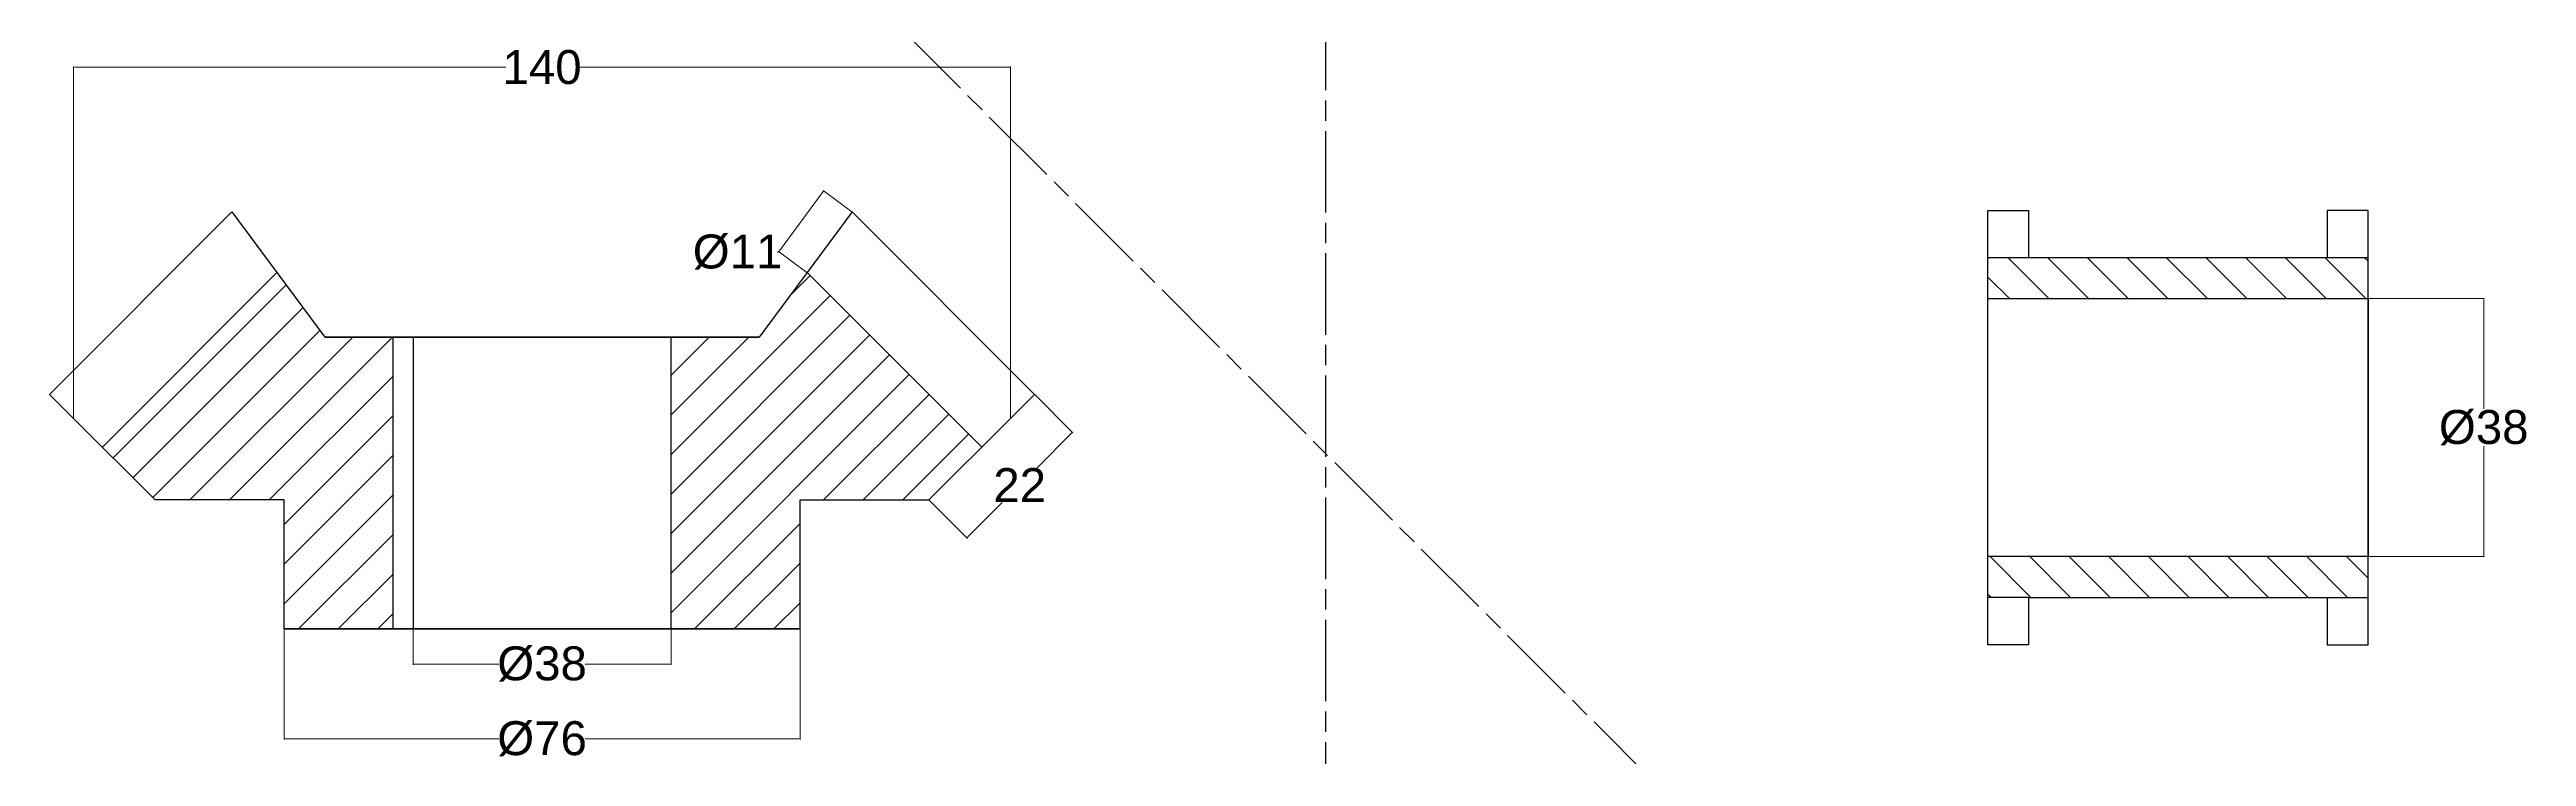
# Model space of a CAD drawing. Header units: inches. Extents: x 1054 to 2484, y -362 to 676.
# Drawn here: x 1387.7 to 1752.6, y 571.9 to 676.1 of the extents above; entities that cross this region are included whole.
import ezdxf

# ---------------------------------------------------------------- set-up
doc = ezdxf.new("R2010")
doc.units = ezdxf.units.IN
doc.header["$MEASUREMENT"] = 0
doc.linetypes.add('AM_ISO08W050', pattern=[18, 12, -1.5, 3, -1.5])
doc.layers.add('AM_5', color=3, linetype='Continuous', lineweight=15)
doc.styles.get("Standard").update_dxf_attribs({"font": 'arial.ttf'})
doc.dimstyles.new('AM_ANSI$0', dxfattribs={"dimtxt": 0.12, "dimasz": 0.12, "dimexe": 0.1, "dimexo": 0.05, "dimgap": 0.06, "dimtad": 0, "dimtih": 1, "dimtoh": 1, "dimdec": 4, "dimzin": 7, "dimdsep": 46, "dimtxsty": 'Standard', "dimcen": 0, "dimclrd": 256, "dimclre": 256, "dimclrt": 2, "dimadec": 0, "dimazin": 2, "dimtp": 0.1, "dimtm": 0.1, "dimtfac": 0.71, "dimtdec": 4, "dimtofl": 0, "dimtmove": 0, "dimatfit": 3, "dimfxl": 1, "dimtolj": 1, "dimtzin": 7, "dimlwd": -1, "dimlwe": -1, "dimarcsym": 1})

# ---------------------------------------------------------------- blocks, each defined once
blk = doc.blocks.new('*D16')
at = {"layer": 'AM_5', "linetype": 'ByBlock', "transparency": 16777216}
for p, q in [((1441.28, 590.66), (1441.28, 585.45)), ((1479.28, 590.66), (1479.28, 585.45)), ((1441.4, 585.55), (1453.91, 585.55)), ((1479.16, 585.55), (1466.64, 585.55))]:
    blk.add_line(p, q, dxfattribs=at)
at = {"layer": 'AM_5', "transparency": 16777216}
for points in [[(1441.4, 585.57), (1441.4, 585.53), (1441.28, 585.55)], [(1479.16, 585.57), (1479.16, 585.53), (1479.28, 585.55)]]:
    blk.add_solid(points, dxfattribs=at)
at = {"layer": 'Defpoints', "color": 0, "transparency": 16777216}
for p in [(1441.28, 590.71), (1479.28, 590.71), (1441.28, 585.55)]:
    blk.add_point(p, dxfattribs=at)
at = {"layer": 'AM_5', "color": 2, "transparency": 16777216, "insert": (1460.28, 585.55), "char_height": 0.12, "attachment_point": 5}
blk.add_mtext('\\A1;{\\H5;%%C38}', dxfattribs=at)
blk = doc.blocks.new('*D17')
at = {"layer": 'AM_5', "linetype": 'ByBlock', "transparency": 16777216}
for p, q in [((1422.28, 590.66), (1422.28, 574.43)), ((1498.28, 590.66), (1498.28, 574.43)), ((1422.4, 574.53), (1453.92, 574.53)), ((1498.16, 574.53), (1466.64, 574.53))]:
    blk.add_line(p, q, dxfattribs=at)
at = {"layer": 'AM_5', "transparency": 16777216}
for points in [[(1422.4, 574.55), (1422.4, 574.51), (1422.28, 574.53)], [(1498.16, 574.55), (1498.16, 574.51), (1498.28, 574.53)]]:
    blk.add_solid(points, dxfattribs=at)
at = {"layer": 'Defpoints', "color": 0, "transparency": 16777216}
for p in [(1422.28, 590.71), (1498.28, 590.71), (1422.28, 574.53)]:
    blk.add_point(p, dxfattribs=at)
at = {"layer": 'AM_5', "color": 2, "transparency": 16777216, "insert": (1460.28, 574.53), "char_height": 0.12, "attachment_point": 5}
blk.add_mtext('\\A1;{\\H5;%%C76}', dxfattribs=at)
blk = doc.blocks.new('*D18')
at = {"layer": 'AM_5', "linetype": 'ByBlock', "transparency": 16777216}
for p, q in [((1532.87, 625.23), (1538.49, 619.61)), ((1538.33, 619.59), (1533.21, 614.47)), ((1517.31, 609.67), (1522.93, 604.05)), ((1522.95, 604.21), (1528.07, 609.33))]:
    blk.add_line(p, q, dxfattribs=at)
at = {"layer": 'AM_5', "transparency": 16777216}
for points in [[(1538.32, 619.61), (1538.35, 619.58), (1538.42, 619.68)], [(1522.93, 604.22), (1522.96, 604.19), (1522.86, 604.12)]]:
    blk.add_solid(points, dxfattribs=at)
at = {"layer": 'Defpoints', "color": 0, "transparency": 16777216}
for p in [(1532.83, 625.27), (1538.42, 619.68), (1517.28, 609.71)]:
    blk.add_point(p, dxfattribs=at)
at = {"layer": 'AM_5', "color": 2, "transparency": 16777216, "insert": (1530.64, 611.9), "char_height": 0.12, "attachment_point": 5}
blk.add_mtext('\\A1;{\\H5;22}', dxfattribs=at)
blk = doc.blocks.new('*D19')
at = {"layer": 'AM_5', "linetype": 'ByBlock', "transparency": 16777216}
for p, q in [((1501.71, 655.14), (1495.23, 646.41)), ((1505.92, 652.17), (1501.7, 655.3)), ((1495.08, 646.22), (1494.96, 646.22)), ((1499.29, 643.24), (1495.07, 646.37)), ((1495.15, 646.31), (1495.08, 646.22))]:
    blk.add_line(p, q, dxfattribs=at)
at = {"layer": 'AM_5', "transparency": 16777216}
for points in [[(1501.7, 655.15), (1501.73, 655.13), (1501.78, 655.24)], [(1495.21, 646.42), (1495.24, 646.4), (1495.15, 646.31)]]:
    blk.add_solid(points, dxfattribs=at)
at = {"layer": 'Defpoints', "color": 0, "transparency": 16777216}
for p in [(1505.96, 652.14), (1495.15, 646.31), (1499.33, 643.21)]:
    blk.add_point(p, dxfattribs=at)
at = {"layer": 'AM_5', "color": 2, "transparency": 16777216, "insert": (1489.08, 646.22), "char_height": 0.12, "attachment_point": 5}
blk.add_mtext('\\A1;{\\H5;%%C11}', dxfattribs=at)
blk = doc.blocks.new('*D20')
at = {"layer": 'AM_5', "linetype": 'ByBlock', "transparency": 16777216}
for p, q in [((1391.26, 621.78), (1391.26, 673.55)), ((1391.38, 673.45), (1454.94, 673.45)), ((1529.18, 673.45), (1465.62, 673.45)), ((1529.3, 621.78), (1529.3, 673.55))]:
    blk.add_line(p, q, dxfattribs=at)
at = {"layer": 'AM_5', "transparency": 16777216}
for points in [[(1391.38, 673.47), (1391.38, 673.43), (1391.26, 673.45)], [(1529.18, 673.47), (1529.18, 673.43), (1529.3, 673.45)]]:
    blk.add_solid(points, dxfattribs=at)
at = {"layer": 'Defpoints', "color": 0, "transparency": 16777216}
for p in [(1529.3, 673.45), (1391.26, 621.73), (1529.3, 621.73)]:
    blk.add_point(p, dxfattribs=at)
at = {"layer": 'AM_5', "color": 2, "transparency": 16777216, "insert": (1460.28, 673.45), "char_height": 0.12, "attachment_point": 5}
blk.add_mtext('\\A1;{\\H5;140}', dxfattribs=at)
blk = doc.blocks.new('*D21')
at = {"layer": 'AM_5', "linetype": 'ByBlock', "transparency": 16777216}
for p, q in [((1729.32, 639.37), (1746.41, 639.37)), ((1746.31, 639.25), (1746.31, 623.12)), ((1746.31, 601.49), (1746.31, 617.62)), ((1729.32, 601.37), (1746.41, 601.37))]:
    blk.add_line(p, q, dxfattribs=at)
at = {"layer": 'AM_5', "transparency": 16777216}
for points in [[(1746.29, 639.25), (1746.33, 639.25), (1746.31, 639.37)], [(1746.29, 601.49), (1746.33, 601.49), (1746.31, 601.37)]]:
    blk.add_solid(points, dxfattribs=at)
at = {"layer": 'Defpoints', "color": 0, "transparency": 16777216}
for p in [(1729.27, 639.37), (1729.27, 601.37), (1746.31, 601.37)]:
    blk.add_point(p, dxfattribs=at)
at = {"layer": 'AM_5', "color": 2, "transparency": 16777216, "insert": (1746.31, 620.37), "char_height": 0.12, "attachment_point": 5}
blk.add_mtext('\\A1;{\\H5;%%C38}', dxfattribs=at)

msp = doc.modelspace()

# ---------------------------------------------------------------- hatches: boundary and pattern name
h = msp.add_hatch()
h.set_pattern_fill('ANSI31', color=256, scale=33)
h.set_pattern_definition([(45, (249.765, 891.985), (-2.916815, 2.916815), [])])
h.paths.add_polyline_path([(1438.27623, 633.70893), (1428.27623, 633.70893), (1411.71988, 633.70893), (1395.49805, 617.4871), (1403.27623, 609.70893), (1422.27623, 609.70893), (1422.27623, 590.70893), (1438.27623, 590.70893)])
h.paths.add_polyline_path([(1525.0544, 617.4871), (1508.83257, 633.70893), (1479.27623, 633.70893), (1479.27623, 590.70893), (1498.27623, 590.70893), (1498.27623, 609.70893), (1517.27623, 609.70893)])
h.paths.add_polyline_path([(1421.21998, 643.20904), (1411.71988, 633.70893), (1428.27623, 633.70893)])
h.paths.add_polyline_path([(1499.33247, 643.20904), (1492.27623, 633.70893), (1508.83257, 633.70893)])
h = msp.add_hatch()
h.set_pattern_fill('ANSI31', color=256, scale=33, angle=90)
h.set_pattern_definition([(135, (490.7563, 541.636), (-2.916815, -2.916815), [])])
h.paths.add_polyline_path([(1729.26765, 645.36815), (1701.26765, 645.36815), (1701.26765, 639.36815), (1729.26765, 639.36815)])
h.paths.add_polyline_path([(1701.26765, 645.36815), (1673.26765, 645.36815), (1673.26765, 639.36815), (1701.26765, 639.36815)])
h.paths.add_polyline_path([(1729.26765, 601.36815), (1701.26765, 601.36815), (1701.26765, 595.36815), (1729.26765, 595.36815)])
h.paths.add_polyline_path([(1701.26765, 601.36815), (1673.26765, 601.36815), (1673.26765, 595.36815), (1679.26765, 595.36815), (1701.26765, 595.36815)])

# ---------------------------------------------------------------- linework, layer by layer
for p, q in [((1387.71988, 625.26528), (1414.58993, 652.13534)), ((1414.58993, 652.13534), (1428.27623, 633.70893)), ((1505.96252, 652.13534), (1492.27623, 633.70893)), ((1532.83257, 625.26528), (1505.96252, 652.13534)), ((1673.26765, 588.36815), (1673.26765, 652.36815)), ((1673.26765, 652.36815), (1679.26765, 652.36815)), ((1679.26765, 652.36815), (1679.26765, 645.36815)), ((1729.26765, 652.36815), (1723.26765, 652.36815)), ((1723.26765, 652.36815), (1723.26765, 645.36815)), ((1729.26765, 588.36815), (1729.26765, 652.36815)), ((1395.49805, 617.4871), (1421.21998, 643.20904)), ((1525.0544, 617.4871), (1499.33247, 643.20904)), ((1729.26765, 645.36815), (1673.26765, 645.36815)), ((1438.27623, 633.70893), (1438.27623, 590.70893)), ((1479.27623, 633.70893), (1441.27623, 633.70893)), ((1441.27623, 633.70893), (1441.27623, 590.70893)), ((1479.27623, 590.70893), (1479.27623, 633.70893)), ((1391.25541, 621.72975), (1387.71988, 625.26528)), ((1529.29704, 621.72975), (1532.83257, 625.26528)), ((1403.27623, 609.70893), (1391.25541, 621.72975)), ((1517.27623, 609.70893), (1529.29704, 621.72975)), ((1422.27623, 609.70893), (1403.27623, 609.70893)), ((1422.27623, 590.70893), (1422.27623, 609.70893)), ((1498.27623, 590.70893), (1498.27623, 609.70893)), ((1498.27623, 609.70893), (1517.27623, 609.70893)), ((1679.26765, 595.36815), (1673.26765, 595.36815)), ((1679.26765, 595.36815), (1679.26765, 588.36815)), ((1679.26765, 595.36815), (1729.26765, 595.36815)), ((1723.26765, 595.36815), (1723.26765, 588.36815)), ((1679.26765, 588.36815), (1673.26765, 588.36815)), ((1723.26765, 588.36815), (1729.26765, 588.36815))]:
    msp.add_line(p, q)
at = {"linetype": 'AM_ISO08W050'}
for p, direction in [((1755.79979, 436.47323), (-0.7071067812, 0.7071067812)), ((1575.69349, 370.19975), (0, -1))]:
    msp.add_xline(p, direction, dxfattribs=at)
for points in [[(1673.26765, 639.36815), (1729.26765, 639.36815), (1729.26765, 601.36815), (1673.26765, 601.36815)], [(1492.27623, 633.70893), (1428.27623, 633.70893), (1428.27623, 633.70893), (1492.27623, 633.70893)], [(1498.27623, 590.70893), (1422.27623, 590.70893), (1422.27623, 590.70893), (1498.27623, 590.70893)], [(1479.27623, 590.70893), (1441.27623, 590.70893), (1441.27623, 590.70893), (1479.27623, 590.70893)]]:
    msp.add_lwpolyline(points, close=True)

# ---------------------------------------------------------------- dimensions: what is measured, and where the dimension line sits
at = {"layer": 'AM_5'}
for base, p1, p2, text, picture, middle in [((1529.29704, 673.45071), (1391.25541, 621.72975), (1529.29704, 621.72975), '{\\H5;140}', '*D20', (1460.27623, 673.45071)), ((1422.27623, 574.5259), (1498.27623, 590.70893), (1422.27623, 590.70893), '{\\H5;%%C76}', '*D17', (1460.27623, 574.5259)), ((1441.27623, 585.55355), (1479.27623, 590.70893), (1441.27623, 590.70893), '{\\H5;%%C38}', '*D16', (1460.27623, 585.55355))]:
    dim = msp.add_linear_dim(base=base, p1=p1, p2=p2, text=text, dimstyle='AM_ANSI$0', override={"dimpost": ''}, dxfattribs=at)
    dim.commit()
    dim.dimension.update_dxf_attribs({"geometry": picture, "text_midpoint": middle})
for p1, p2, distance, text, picture, middle in [((1505.96252, 652.13534), (1499.33247, 643.20904), -5.20403, '{\\H5;%%C11}', '*D19', (1489.08466, 646.21571)), ((1517.27623, 609.70893), (1532.83257, 625.26528), -7.89976, '{\\H5;22}', '*D18', (1530.64037, 611.90113))]:
    dim = msp.add_aligned_dim(p1=p1, p2=p2, distance=distance, text=text, dimstyle='AM_ANSI$0', override={"dimpost": ''}, dxfattribs=at)
    dim.commit()
    dim.dimension.update_dxf_attribs({"geometry": picture, "text_midpoint": middle})
dim = msp.add_linear_dim(base=(1746.3108, 601.36815), p1=(1729.26765, 639.36815), p2=(1729.26765, 601.36815), angle=90, text='{\\H5;%%C38}', dimstyle='AM_ANSI$0', override={"dimpost": ''}, dxfattribs=at)
dim.commit()
dim.dimension.update_dxf_attribs({"geometry": '*D21', "text_midpoint": (1746.3108, 620.36815)})

doc.saveas('drawing.dxf')
